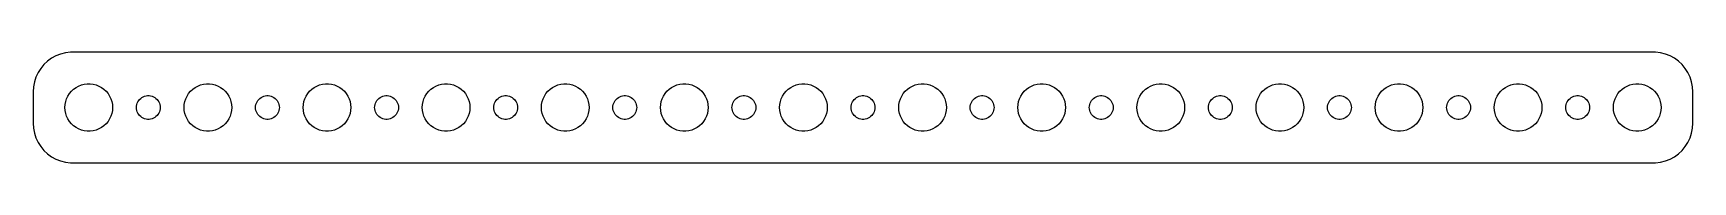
# Model space of a CAD drawing. Header units: metres. Extents: x -104 to 104, y -7 to 7.
import ezdxf

# ---------------------------------------------------------------- set-up
doc = ezdxf.new("R2010")
doc.units = ezdxf.units.M

msp = doc.modelspace()

# ---------------------------------------------------------------- linework, layer by layer
for p, q in [((-101.629, 6.52412), (-102.179, 6.22163)), ((-101.045, 6.75528), (-101.629, 6.52412)), ((-100.437, 6.91142), (-101.045, 6.75528)), ((-99.8139, 6.99013), (-100.437, 6.91142)), ((99.8139, 6.99013), (-99.8139, 6.99013)), ((100.437, 6.91142), (99.8139, 6.99013)), ((101.045, 6.75528), (100.437, 6.91142)), ((101.629, 6.52412), (101.045, 6.75528)), ((102.179, 6.22163), (101.629, 6.52412)), ((-103.882, 4.40877), (-104.149, 3.84062)), ((-103.545, 4.93892), (-103.882, 4.40877)), ((-103.145, 5.42273), (-103.545, 4.93892)), ((-102.687, 5.85255), (-103.145, 5.42273)), ((-102.179, 6.22163), (-102.687, 5.85255)), ((102.687, 5.85255), (102.179, 6.22163)), ((103.145, 5.42273), (102.687, 5.85255)), ((103.545, 4.93892), (103.145, 5.42273)), ((103.882, 4.40877), (103.545, 4.93892)), ((104.149, 3.84062), (103.882, 4.40877)), ((-104.461, 2.62666), (-104.5, 2)), ((-104.343, 3.24344), (-104.461, 2.62666)), ((-104.149, 3.84062), (-104.343, 3.24344)), ((-99.6869, 2.05363), (-99.4123, 2.31154)), ((-99.4123, 2.31154), (-99.1075, 2.53297)), ((-99.1075, 2.53297), (-98.7773, 2.71448)), ((-98.7773, 2.71448), (-98.427, 2.85316)), ((-98.427, 2.85316), (-98.0621, 2.94685)), ((-98.0621, 2.94685), (-97.6884, 2.99408)), ((-97.6884, 2.99408), (-97.3116, 2.99408)), ((-97.3116, 2.99408), (-96.9379, 2.94685)), ((-96.9379, 2.94685), (-96.573, 2.85316)), ((-96.573, 2.85316), (-96.2227, 2.71448)), ((-96.2227, 2.71448), (-95.8925, 2.53297)), ((-95.8925, 2.53297), (-95.5877, 2.31154)), ((-95.5877, 2.31154), (-95.3131, 2.05363)), ((-84.6869, 2.05363), (-84.4123, 2.31154)), ((-84.4123, 2.31154), (-84.1075, 2.53297)), ((-84.1075, 2.53297), (-83.7773, 2.71448)), ((-83.7773, 2.71448), (-83.427, 2.85316)), ((-83.427, 2.85316), (-83.0621, 2.94685)), ((-83.0621, 2.94685), (-82.6884, 2.99408)), ((-82.6884, 2.99408), (-82.3116, 2.99408)), ((-82.3116, 2.99408), (-81.9379, 2.94685)), ((-81.9379, 2.94685), (-81.573, 2.85316)), ((-81.573, 2.85316), (-81.2227, 2.71448)), ((-81.2227, 2.71448), (-80.8925, 2.53297)), ((-80.8925, 2.53297), (-80.5877, 2.31154)), ((-80.5877, 2.31154), (-80.3131, 2.05363)), ((-69.6869, 2.05363), (-69.4123, 2.31154)), ((-69.4123, 2.31154), (-69.1075, 2.53297)), ((-69.1075, 2.53297), (-68.7773, 2.71448)), ((-68.7773, 2.71448), (-68.427, 2.85316)), ((-68.427, 2.85316), (-68.0621, 2.94685)), ((-68.0621, 2.94685), (-67.6884, 2.99408)), ((-67.6884, 2.99408), (-67.3116, 2.99408)), ((-67.3116, 2.99408), (-66.9379, 2.94685)), ((-66.9379, 2.94685), (-66.573, 2.85316)), ((-66.573, 2.85316), (-66.2227, 2.71448)), ((-66.2227, 2.71448), (-65.8925, 2.53297)), ((-65.8925, 2.53297), (-65.5877, 2.31154)), ((-65.5877, 2.31154), (-65.3131, 2.05363)), ((-54.6869, 2.05363), (-54.4123, 2.31154)), ((-54.4123, 2.31154), (-54.1075, 2.53297)), ((-54.1075, 2.53297), (-53.7773, 2.71448)), ((-53.7773, 2.71448), (-53.427, 2.85316)), ((-53.427, 2.85316), (-53.0621, 2.94685)), ((-53.0621, 2.94685), (-52.6884, 2.99408)), ((-52.6884, 2.99408), (-52.3116, 2.99408)), ((-52.3116, 2.99408), (-51.9379, 2.94685)), ((-51.9379, 2.94685), (-51.5729, 2.85316)), ((-51.5729, 2.85316), (-51.2227, 2.71448)), ((-51.2227, 2.71448), (-50.8925, 2.53297)), ((-50.8925, 2.53297), (-50.5877, 2.31154)), ((-50.5877, 2.31154), (-50.3131, 2.05363)), ((-39.6869, 2.05363), (-39.4123, 2.31154)), ((-39.4123, 2.31154), (-39.1075, 2.53297)), ((-39.1075, 2.53297), (-38.7773, 2.71448)), ((-38.7773, 2.71448), (-38.427, 2.85316)), ((-38.427, 2.85316), (-38.0621, 2.94685)), ((-38.0621, 2.94685), (-37.6884, 2.99408)), ((-37.6884, 2.99408), (-37.3116, 2.99408)), ((-37.3116, 2.99408), (-36.9379, 2.94685)), ((-36.9379, 2.94685), (-36.5729, 2.85316)), ((-36.5729, 2.85316), (-36.2227, 2.71448)), ((-36.2227, 2.71448), (-35.8925, 2.53297)), ((-35.8925, 2.53297), (-35.5877, 2.31154)), ((-35.5877, 2.31154), (-35.3131, 2.05363)), ((-24.6869, 2.05363), (-24.4123, 2.31154)), ((-24.4123, 2.31154), (-24.1075, 2.53297)), ((-24.1075, 2.53297), (-23.7773, 2.71448)), ((-23.7773, 2.71448), (-23.427, 2.85316)), ((-23.427, 2.85316), (-23.0621, 2.94685)), ((-23.0621, 2.94685), (-22.6884, 2.99408)), ((-22.6884, 2.99408), (-22.3116, 2.99408)), ((-22.3116, 2.99408), (-21.9379, 2.94685)), ((-21.9379, 2.94685), (-21.5729, 2.85316)), ((-21.5729, 2.85316), (-21.2227, 2.71448)), ((-21.2227, 2.71448), (-20.8925, 2.53297)), ((-20.8925, 2.53297), (-20.5877, 2.31154)), ((-20.5877, 2.31154), (-20.3131, 2.05363)), ((-9.6869, 2.05363), (-9.41226, 2.31154)), ((-9.41226, 2.31154), (-9.10747, 2.53297)), ((-9.10747, 2.53297), (-8.77733, 2.71448)), ((-8.77733, 2.71448), (-8.42705, 2.85316)), ((-8.42705, 2.85316), (-8.06213, 2.94685)), ((-8.06213, 2.94685), (-7.68837, 2.99408)), ((-7.68837, 2.99408), (-7.31161, 2.99408)), ((-7.31161, 2.99408), (-6.93785, 2.94685)), ((-6.93785, 2.94685), (-6.57294, 2.85316)), ((-6.57294, 2.85316), (-6.22266, 2.71448)), ((-6.22266, 2.71448), (-5.89252, 2.53297)), ((-5.89252, 2.53297), (-5.58772, 2.31154)), ((-5.58772, 2.31154), (-5.31308, 2.05363)), ((5.31308, 2.05363), (5.58772, 2.31154)), ((5.58772, 2.31154), (5.89252, 2.53297)), ((5.89252, 2.53297), (6.22266, 2.71448)), ((6.22266, 2.71448), (6.57294, 2.85316)), ((6.57294, 2.85316), (6.93785, 2.94685)), ((6.93785, 2.94685), (7.31161, 2.99408)), ((7.31161, 2.99408), (7.68837, 2.99408)), ((7.68837, 2.99408), (8.06213, 2.94685)), ((8.06213, 2.94685), (8.42705, 2.85316)), ((8.42705, 2.85316), (8.77733, 2.71448)), ((8.77733, 2.71448), (9.10747, 2.53297)), ((9.10747, 2.53297), (9.41226, 2.31154)), ((9.41226, 2.31154), (9.6869, 2.05363)), ((20.3131, 2.05363), (20.5877, 2.31154)), ((20.5877, 2.31154), (20.8925, 2.53297)), ((20.8925, 2.53297), (21.2227, 2.71448)), ((21.2227, 2.71448), (21.5729, 2.85316)), ((21.5729, 2.85316), (21.9379, 2.94685)), ((21.9379, 2.94685), (22.3116, 2.99408)), ((22.3116, 2.99408), (22.6884, 2.99408)), ((22.6884, 2.99408), (23.0621, 2.94685)), ((23.0621, 2.94685), (23.427, 2.85316)), ((23.427, 2.85316), (23.7773, 2.71448)), ((23.7773, 2.71448), (24.1075, 2.53297)), ((24.1075, 2.53297), (24.4123, 2.31154)), ((24.4123, 2.31154), (24.6869, 2.05363)), ((35.3131, 2.05363), (35.5877, 2.31154)), ((35.5877, 2.31154), (35.8925, 2.53297)), ((35.8925, 2.53297), (36.2227, 2.71448)), ((36.2227, 2.71448), (36.5729, 2.85316)), ((36.5729, 2.85316), (36.9379, 2.94685)), ((36.9379, 2.94685), (37.3116, 2.99408)), ((37.3116, 2.99408), (37.6884, 2.99408)), ((37.6884, 2.99408), (38.0621, 2.94685)), ((38.0621, 2.94685), (38.427, 2.85316)), ((38.427, 2.85316), (38.7773, 2.71448)), ((38.7773, 2.71448), (39.1075, 2.53297)), ((39.1075, 2.53297), (39.4123, 2.31154)), ((39.4123, 2.31154), (39.6869, 2.05363)), ((50.3131, 2.05363), (50.5877, 2.31154)), ((50.5877, 2.31154), (50.8925, 2.53297)), ((50.8925, 2.53297), (51.2227, 2.71448)), ((51.2227, 2.71448), (51.5729, 2.85316)), ((51.5729, 2.85316), (51.9379, 2.94685)), ((51.9379, 2.94685), (52.3116, 2.99408)), ((52.3116, 2.99408), (52.6884, 2.99408)), ((52.6884, 2.99408), (53.0621, 2.94685)), ((53.0621, 2.94685), (53.427, 2.85316)), ((53.427, 2.85316), (53.7773, 2.71448)), ((53.7773, 2.71448), (54.1075, 2.53297)), ((54.1075, 2.53297), (54.4123, 2.31154)), ((54.4123, 2.31154), (54.6869, 2.05363)), ((65.3131, 2.05363), (65.5877, 2.31154)), ((65.5877, 2.31154), (65.8925, 2.53297)), ((65.8925, 2.53297), (66.2227, 2.71448)), ((66.2227, 2.71448), (66.573, 2.85316)), ((66.573, 2.85316), (66.9379, 2.94685)), ((66.9379, 2.94685), (67.3116, 2.99408)), ((67.3116, 2.99408), (67.6884, 2.99408)), ((67.6884, 2.99408), (68.0621, 2.94685)), ((68.0621, 2.94685), (68.427, 2.85316)), ((68.427, 2.85316), (68.7773, 2.71448)), ((68.7773, 2.71448), (69.1075, 2.53297)), ((69.1075, 2.53297), (69.4123, 2.31154)), ((69.4123, 2.31154), (69.6869, 2.05363)), ((80.3131, 2.05363), (80.5877, 2.31154)), ((80.5877, 2.31154), (80.8925, 2.53297)), ((80.8925, 2.53297), (81.2227, 2.71448)), ((81.2227, 2.71448), (81.573, 2.85316)), ((81.573, 2.85316), (81.9379, 2.94685)), ((81.9379, 2.94685), (82.3116, 2.99408)), ((82.3116, 2.99408), (82.6884, 2.99408)), ((82.6884, 2.99408), (83.0621, 2.94685)), ((83.0621, 2.94685), (83.427, 2.85316)), ((83.427, 2.85316), (83.7773, 2.71448)), ((83.7773, 2.71448), (84.1075, 2.53297)), ((84.1075, 2.53297), (84.4123, 2.31154)), ((84.4123, 2.31154), (84.6869, 2.05363)), ((95.3131, 2.05363), (95.5877, 2.31154)), ((95.5877, 2.31154), (95.8925, 2.53297)), ((95.8925, 2.53297), (96.2227, 2.71448)), ((96.2227, 2.71448), (96.573, 2.85316)), ((96.573, 2.85316), (96.9379, 2.94685)), ((96.9379, 2.94685), (97.3116, 2.99408)), ((97.3116, 2.99408), (97.6884, 2.99408)), ((97.6884, 2.99408), (98.0621, 2.94685)), ((98.0621, 2.94685), (98.427, 2.85316)), ((98.427, 2.85316), (98.7773, 2.71448)), ((98.7773, 2.71448), (99.1075, 2.53297)), ((99.1075, 2.53297), (99.4123, 2.31154)), ((99.4123, 2.31154), (99.6869, 2.05363)), ((104.343, 3.24344), (104.149, 3.84062)), ((104.461, 2.62666), (104.343, 3.24344)), ((104.5, 2), (104.461, 2.62666)), ((-104.5, 2), (-104.5, -2)), ((-100.5, 0), (-100.476, 0.375992)), ((-100.476, -0.375992), (-100.5, 0)), ((-100.476, 0.375992), (-100.406, 0.746063)), ((-100.406, 0.746063), (-100.289, 1.10437)), ((-100.289, 1.10437), (-100.129, 1.44525)), ((-100.129, 1.44525), (-99.927, 1.76335)), ((-99.927, 1.76335), (-99.6869, 2.05363)), ((-95.3131, 2.05363), (-95.073, 1.76335)), ((-95.073, 1.76335), (-94.8711, 1.44525)), ((-94.8711, 1.44525), (-94.7107, 1.10437)), ((-94.7107, 1.10437), (-94.5943, 0.746063)), ((-94.5943, 0.746063), (-94.5237, 0.375992)), ((-94.5237, 0.375992), (-94.5, 0)), ((-94.5, 0), (-94.5237, -0.375992)), ((-91.5, 0), (-91.4882, 0.187988)), ((-91.4882, -0.187988), (-91.5, 0)), ((-91.4882, 0.187988), (-91.4529, 0.373032)), ((-91.4529, 0.373032), (-91.3947, 0.552185)), ((-91.3947, 0.552185), (-91.3145, 0.722626)), ((-91.3145, 0.722626), (-91.2135, 0.881668)), ((-91.2135, 0.881668), (-91.0934, 1.02681)), ((-91.0934, 1.02681), (-90.9561, 1.15576)), ((-90.9561, 1.15576), (-90.8037, 1.26648)), ((-90.8037, 1.26648), (-90.6387, 1.35724)), ((-90.6387, 1.35724), (-90.4635, 1.42657)), ((-90.4635, 1.42657), (-90.2811, 1.47342)), ((-90.2811, 1.47342), (-90.0942, 1.49704)), ((-90.0942, 1.49704), (-89.9058, 1.49704)), ((-89.9058, 1.49704), (-89.7189, 1.47342)), ((-89.7189, 1.47342), (-89.5365, 1.42657)), ((-89.5365, 1.42657), (-89.3613, 1.35724)), ((-89.3613, 1.35724), (-89.1963, 1.26648)), ((-89.1963, 1.26648), (-89.0439, 1.15576)), ((-89.0439, 1.15576), (-88.9065, 1.02681)), ((-88.9065, 1.02681), (-88.7865, 0.881668)), ((-88.7865, 0.881668), (-88.6855, 0.722626)), ((-88.6855, 0.722626), (-88.6053, 0.552185)), ((-88.6053, 0.552185), (-88.5471, 0.373032)), ((-88.5471, 0.373032), (-88.5118, 0.187988)), ((-88.5118, 0.187988), (-88.5, 0)), ((-88.5, 0), (-88.5118, -0.187988)), ((-85.5, 0), (-85.4763, 0.375992)), ((-85.4763, -0.375992), (-85.5, 0)), ((-85.4763, 0.375992), (-85.4057, 0.746063)), ((-85.4057, 0.746063), (-85.2893, 1.10437)), ((-85.2893, 1.10437), (-85.1289, 1.44525)), ((-85.1289, 1.44525), (-84.927, 1.76335)), ((-84.927, 1.76335), (-84.6869, 2.05363)), ((-80.3131, 2.05363), (-80.073, 1.76335)), ((-80.073, 1.76335), (-79.8711, 1.44525)), ((-79.8711, 1.44525), (-79.7107, 1.10437)), ((-79.7107, 1.10437), (-79.5943, 0.746063)), ((-79.5943, 0.746063), (-79.5237, 0.375992)), ((-79.5237, 0.375992), (-79.5, 0)), ((-79.5, 0), (-79.5237, -0.375992)), ((-76.5, 0), (-76.4882, 0.187988)), ((-76.4882, -0.187988), (-76.5, 0)), ((-76.4882, 0.187988), (-76.4529, 0.373032)), ((-76.4529, 0.373032), (-76.3947, 0.552185)), ((-76.3947, 0.552185), (-76.3145, 0.722626)), ((-76.3145, 0.722626), (-76.2135, 0.881668)), ((-76.2135, 0.881668), (-76.0934, 1.02681)), ((-76.0934, 1.02681), (-75.9561, 1.15576)), ((-75.9561, 1.15576), (-75.8037, 1.26648)), ((-75.8037, 1.26648), (-75.6387, 1.35724)), ((-75.6387, 1.35724), (-75.4635, 1.42657)), ((-75.4635, 1.42657), (-75.2811, 1.47342)), ((-75.2811, 1.47342), (-75.0942, 1.49704)), ((-75.0942, 1.49704), (-74.9058, 1.49704)), ((-74.9058, 1.49704), (-74.7189, 1.47342)), ((-74.7189, 1.47342), (-74.5365, 1.42657)), ((-74.5365, 1.42657), (-74.3613, 1.35724)), ((-74.3613, 1.35724), (-74.1963, 1.26648)), ((-74.1963, 1.26648), (-74.0439, 1.15576)), ((-74.0439, 1.15576), (-73.9065, 1.02681)), ((-73.9065, 1.02681), (-73.7865, 0.881668)), ((-73.7865, 0.881668), (-73.6855, 0.722626)), ((-73.6855, 0.722626), (-73.6053, 0.552185)), ((-73.6053, 0.552185), (-73.5471, 0.373032)), ((-73.5471, 0.373032), (-73.5118, 0.187988)), ((-73.5118, 0.187988), (-73.5, 0)), ((-73.5, 0), (-73.5118, -0.187988)), ((-70.5, 0), (-70.4763, 0.375992)), ((-70.4763, -0.375992), (-70.5, 0)), ((-70.4763, 0.375992), (-70.4057, 0.746063)), ((-70.4057, 0.746063), (-70.2893, 1.10437)), ((-70.2893, 1.10437), (-70.1289, 1.44525)), ((-70.1289, 1.44525), (-69.927, 1.76335)), ((-69.927, 1.76335), (-69.6869, 2.05363)), ((-65.3131, 2.05363), (-65.073, 1.76335)), ((-65.073, 1.76335), (-64.8711, 1.44525)), ((-64.8711, 1.44525), (-64.7107, 1.10437)), ((-64.7107, 1.10437), (-64.5943, 0.746063)), ((-64.5943, 0.746063), (-64.5237, 0.375992)), ((-64.5237, 0.375992), (-64.5, 0)), ((-64.5, 0), (-64.5237, -0.375992)), ((-61.5, 0), (-61.4882, 0.187988)), ((-61.4882, -0.187988), (-61.5, 0)), ((-61.4882, 0.187988), (-61.4529, 0.373032)), ((-61.4529, 0.373032), (-61.3947, 0.552185)), ((-61.3947, 0.552185), (-61.3145, 0.722626)), ((-61.3145, 0.722626), (-61.2135, 0.881668)), ((-61.2135, 0.881668), (-61.0934, 1.02681)), ((-61.0934, 1.02681), (-60.9561, 1.15576)), ((-60.9561, 1.15576), (-60.8037, 1.26648)), ((-60.8037, 1.26648), (-60.6387, 1.35724)), ((-60.6387, 1.35724), (-60.4635, 1.42657)), ((-60.4635, 1.42657), (-60.2811, 1.47342)), ((-60.2811, 1.47342), (-60.0942, 1.49704)), ((-60.0942, 1.49704), (-59.9058, 1.49704)), ((-59.9058, 1.49704), (-59.7189, 1.47342)), ((-59.7189, 1.47342), (-59.5365, 1.42657)), ((-59.5365, 1.42657), (-59.3613, 1.35724)), ((-59.3613, 1.35724), (-59.1963, 1.26648)), ((-59.1963, 1.26648), (-59.0439, 1.15576)), ((-59.0439, 1.15576), (-58.9065, 1.02681)), ((-58.9065, 1.02681), (-58.7865, 0.881668)), ((-58.7865, 0.881668), (-58.6855, 0.722626)), ((-58.6855, 0.722626), (-58.6053, 0.552185)), ((-58.6053, 0.552185), (-58.5471, 0.373032)), ((-58.5471, 0.373032), (-58.5118, 0.187988)), ((-58.5118, 0.187988), (-58.5, 0)), ((-58.5, 0), (-58.5118, -0.187988)), ((-55.5, 0), (-55.4763, 0.375992)), ((-55.4763, -0.375992), (-55.5, 0)), ((-55.4763, 0.375992), (-55.4057, 0.746063)), ((-55.4057, 0.746063), (-55.2893, 1.10437)), ((-55.2893, 1.10437), (-55.1289, 1.44525)), ((-55.1289, 1.44525), (-54.927, 1.76335)), ((-54.927, 1.76335), (-54.6869, 2.05363)), ((-50.3131, 2.05363), (-50.0729, 1.76335)), ((-50.0729, 1.76335), (-49.8711, 1.44525)), ((-49.8711, 1.44525), (-49.7107, 1.10437)), ((-49.7107, 1.10437), (-49.5942, 0.746063)), ((-49.5942, 0.746063), (-49.5237, 0.375992)), ((-49.5237, 0.375992), (-49.5, 0)), ((-49.5, 0), (-49.5237, -0.375992)), ((-46.5, 0), (-46.4882, 0.187988)), ((-46.4882, -0.187988), (-46.5, 0)), ((-46.4882, 0.187988), (-46.4529, 0.373032)), ((-46.4529, 0.373032), (-46.3947, 0.552185)), ((-46.3947, 0.552185), (-46.3145, 0.722626)), ((-46.3145, 0.722626), (-46.2135, 0.881668)), ((-46.2135, 0.881668), (-46.0934, 1.02681)), ((-46.0934, 1.02681), (-45.9561, 1.15576)), ((-45.9561, 1.15576), (-45.8037, 1.26648)), ((-45.8037, 1.26648), (-45.6387, 1.35724)), ((-45.6387, 1.35724), (-45.4635, 1.42657)), ((-45.4635, 1.42657), (-45.2811, 1.47342)), ((-45.2811, 1.47342), (-45.0942, 1.49704)), ((-45.0942, 1.49704), (-44.9058, 1.49704)), ((-44.9058, 1.49704), (-44.7189, 1.47342)), ((-44.7189, 1.47342), (-44.5365, 1.42657)), ((-44.5365, 1.42657), (-44.3613, 1.35724)), ((-44.3613, 1.35724), (-44.1963, 1.26648)), ((-44.1963, 1.26648), (-44.0439, 1.15576)), ((-44.0439, 1.15576), (-43.9065, 1.02681)), ((-43.9065, 1.02681), (-43.7865, 0.881668)), ((-43.7865, 0.881668), (-43.6855, 0.722626)), ((-43.6855, 0.722626), (-43.6053, 0.552185)), ((-43.6053, 0.552185), (-43.5471, 0.373032)), ((-43.5471, 0.373032), (-43.5118, 0.187988)), ((-43.5118, 0.187988), (-43.5, 0)), ((-43.5, 0), (-43.5118, -0.187988)), ((-40.5, 0), (-40.4763, 0.375992)), ((-40.4763, -0.375992), (-40.5, 0)), ((-40.4763, 0.375992), (-40.4057, 0.746063)), ((-40.4057, 0.746063), (-40.2893, 1.10437)), ((-40.2893, 1.10437), (-40.1289, 1.44525)), ((-40.1289, 1.44525), (-39.927, 1.76335)), ((-39.927, 1.76335), (-39.6869, 2.05363)), ((-35.3131, 2.05363), (-35.0729, 1.76335)), ((-35.0729, 1.76335), (-34.8711, 1.44525)), ((-34.8711, 1.44525), (-34.7107, 1.10437)), ((-34.7107, 1.10437), (-34.5942, 0.746063)), ((-34.5942, 0.746063), (-34.5237, 0.375992)), ((-34.5237, 0.375992), (-34.5, 0)), ((-34.5, 0), (-34.5237, -0.375992)), ((-31.5, 0), (-31.4882, 0.187988)), ((-31.4882, -0.187988), (-31.5, 0)), ((-31.4882, 0.187988), (-31.4529, 0.373032)), ((-31.4529, 0.373032), (-31.3947, 0.552185)), ((-31.3947, 0.552185), (-31.3145, 0.722626)), ((-31.3145, 0.722626), (-31.2135, 0.881668)), ((-31.2135, 0.881668), (-31.0934, 1.02681)), ((-31.0934, 1.02681), (-30.9561, 1.15576)), ((-30.9561, 1.15576), (-30.8037, 1.26648)), ((-30.8037, 1.26648), (-30.6387, 1.35724)), ((-30.6387, 1.35724), (-30.4635, 1.42657)), ((-30.4635, 1.42657), (-30.2811, 1.47342)), ((-30.2811, 1.47342), (-30.0942, 1.49704)), ((-30.0942, 1.49704), (-29.9058, 1.49704)), ((-29.9058, 1.49704), (-29.7189, 1.47342)), ((-29.7189, 1.47342), (-29.5365, 1.42657)), ((-29.5365, 1.42657), (-29.3613, 1.35724)), ((-29.3613, 1.35724), (-29.1963, 1.26648)), ((-29.1963, 1.26648), (-29.0439, 1.15576)), ((-29.0439, 1.15576), (-28.9065, 1.02681)), ((-28.9065, 1.02681), (-28.7865, 0.881668)), ((-28.7865, 0.881668), (-28.6855, 0.722626)), ((-28.6855, 0.722626), (-28.6053, 0.552185)), ((-28.6053, 0.552185), (-28.5471, 0.373032)), ((-28.5471, 0.373032), (-28.5118, 0.187988)), ((-28.5118, 0.187988), (-28.5, 0)), ((-28.5, 0), (-28.5118, -0.187988)), ((-25.5, 0), (-25.4763, 0.375992)), ((-25.4763, -0.375992), (-25.5, 0)), ((-25.4763, 0.375992), (-25.4057, 0.746063)), ((-25.4057, 0.746063), (-25.2893, 1.10437)), ((-25.2893, 1.10437), (-25.1289, 1.44525)), ((-25.1289, 1.44525), (-24.927, 1.76335)), ((-24.927, 1.76335), (-24.6869, 2.05363)), ((-20.3131, 2.05363), (-20.0729, 1.76335)), ((-20.0729, 1.76335), (-19.8711, 1.44525)), ((-19.8711, 1.44525), (-19.7107, 1.10437)), ((-19.7107, 1.10437), (-19.5942, 0.746063)), ((-19.5942, 0.746063), (-19.5237, 0.375992)), ((-19.5237, 0.375992), (-19.5, 0)), ((-19.5, 0), (-19.5237, -0.375992)), ((-16.5, 0), (-16.4882, 0.187988)), ((-16.4882, -0.187988), (-16.5, 0)), ((-16.4882, 0.187988), (-16.4529, 0.373032)), ((-16.4529, 0.373032), (-16.3947, 0.552185)), ((-16.3947, 0.552185), (-16.3145, 0.722626)), ((-16.3145, 0.722626), (-16.2135, 0.881668)), ((-16.2135, 0.881668), (-16.0934, 1.02681)), ((-16.0934, 1.02681), (-15.9561, 1.15576)), ((-15.9561, 1.15576), (-15.8037, 1.26648)), ((-15.8037, 1.26648), (-15.6387, 1.35724)), ((-15.6387, 1.35724), (-15.4635, 1.42657)), ((-15.4635, 1.42657), (-15.2811, 1.47342)), ((-15.2811, 1.47342), (-15.0942, 1.49704)), ((-15.0942, 1.49704), (-14.9058, 1.49704)), ((-14.9058, 1.49704), (-14.7189, 1.47342)), ((-14.7189, 1.47342), (-14.5365, 1.42657)), ((-14.5365, 1.42657), (-14.3613, 1.35724)), ((-14.3613, 1.35724), (-14.1963, 1.26648)), ((-14.1963, 1.26648), (-14.0439, 1.15576)), ((-14.0439, 1.15576), (-13.9065, 1.02681)), ((-13.9065, 1.02681), (-13.7865, 0.881668)), ((-13.7865, 0.881668), (-13.6855, 0.722626)), ((-13.6855, 0.722626), (-13.6053, 0.552185)), ((-13.6053, 0.552185), (-13.5471, 0.373032)), ((-13.5471, 0.373032), (-13.5118, 0.187988)), ((-13.5118, 0.187988), (-13.5, 0)), ((-13.5, 0), (-13.5118, -0.187988)), ((-10.5, 0), (-10.4763, 0.375992)), ((-10.4763, -0.375992), (-10.5, 0)), ((-10.4763, 0.375992), (-10.4057, 0.746063)), ((-10.4057, 0.746063), (-10.2893, 1.10437)), ((-10.2893, 1.10437), (-10.1289, 1.44525)), ((-10.1289, 1.44525), (-9.92705, 1.76335)), ((-9.92705, 1.76335), (-9.6869, 2.05363)), ((-5.31308, 2.05363), (-5.07294, 1.76335)), ((-5.07294, 1.76335), (-4.87108, 1.44525)), ((-4.87108, 1.44525), (-4.71066, 1.10437)), ((-4.71066, 1.10437), (-4.59424, 0.746063)), ((-4.59424, 0.746063), (-4.52365, 0.375992)), ((-4.52365, 0.375992), (-4.5, 0)), ((-4.5, 0), (-4.52365, -0.375992)), ((-1.5, 0), (-1.48816, 0.187988)), ((-1.48816, -0.187988), (-1.5, 0)), ((-1.48816, 0.187988), (-1.45287, 0.373032)), ((-1.45287, 0.373032), (-1.39465, 0.552185)), ((-1.39465, 0.552185), (-1.31445, 0.722626)), ((-1.31445, 0.722626), (-1.21352, 0.881668)), ((-1.21352, 0.881668), (-1.09344, 1.02681)), ((-1.09344, 1.02681), (-0.956131, 1.15576)), ((-0.956131, 1.15576), (-0.803726, 1.26648)), ((-0.803726, 1.26648), (-0.638657, 1.35724)), ((-0.638657, 1.35724), (-0.463516, 1.42657)), ((-0.463516, 1.42657), (-0.281067, 1.47342)), ((-0.281067, 1.47342), (-0.094177, 1.49704)), ((-0.094177, 1.49704), (0.094177, 1.49704)), ((0.094177, 1.49704), (0.281067, 1.47342)), ((0.281067, 1.47342), (0.463516, 1.42657)), ((0.463516, 1.42657), (0.638657, 1.35724)), ((0.638657, 1.35724), (0.803726, 1.26648)), ((0.803726, 1.26648), (0.956131, 1.15576)), ((0.956131, 1.15576), (1.09344, 1.02681)), ((1.09344, 1.02681), (1.21352, 0.881668)), ((1.21352, 0.881668), (1.31445, 0.722626)), ((1.31445, 0.722626), (1.39465, 0.552185)), ((1.39465, 0.552185), (1.45287, 0.373032)), ((1.45287, 0.373032), (1.48816, 0.187988)), ((1.48816, 0.187988), (1.5, 0)), ((1.5, 0), (1.48816, -0.187988)), ((4.5, 0), (4.52365, 0.375992)), ((4.52365, -0.375992), (4.5, 0)), ((4.52365, 0.375992), (4.59424, 0.746063)), ((4.59424, 0.746063), (4.71066, 1.10437)), ((4.71066, 1.10437), (4.87108, 1.44525)), ((4.87108, 1.44525), (5.07294, 1.76335)), ((5.07294, 1.76335), (5.31308, 2.05363)), ((9.6869, 2.05363), (9.92705, 1.76335)), ((9.92705, 1.76335), (10.1289, 1.44525)), ((10.1289, 1.44525), (10.2893, 1.10437)), ((10.2893, 1.10437), (10.4057, 0.746063)), ((10.4057, 0.746063), (10.4763, 0.375992)), ((10.4763, 0.375992), (10.5, 0)), ((10.5, 0), (10.4763, -0.375992)), ((13.5, 0), (13.5118, 0.187988)), ((13.5118, -0.187988), (13.5, 0)), ((13.5118, 0.187988), (13.5471, 0.373032)), ((13.5471, 0.373032), (13.6053, 0.552185)), ((13.6053, 0.552185), (13.6855, 0.722626)), ((13.6855, 0.722626), (13.7865, 0.881668)), ((13.7865, 0.881668), (13.9065, 1.02681)), ((13.9065, 1.02681), (14.0439, 1.15576)), ((14.0439, 1.15576), (14.1963, 1.26648)), ((14.1963, 1.26648), (14.3613, 1.35724)), ((14.3613, 1.35724), (14.5365, 1.42657)), ((14.5365, 1.42657), (14.7189, 1.47342)), ((14.7189, 1.47342), (14.9058, 1.49704)), ((14.9058, 1.49704), (15.0942, 1.49704)), ((15.0942, 1.49704), (15.2811, 1.47342)), ((15.2811, 1.47342), (15.4635, 1.42657)), ((15.4635, 1.42657), (15.6387, 1.35724)), ((15.6387, 1.35724), (15.8037, 1.26648)), ((15.8037, 1.26648), (15.9561, 1.15576)), ((15.9561, 1.15576), (16.0934, 1.02681)), ((16.0934, 1.02681), (16.2135, 0.881668)), ((16.2135, 0.881668), (16.3145, 0.722626)), ((16.3145, 0.722626), (16.3947, 0.552185)), ((16.3947, 0.552185), (16.4529, 0.373032)), ((16.4529, 0.373032), (16.4882, 0.187988)), ((16.4882, 0.187988), (16.5, 0)), ((16.5, 0), (16.4882, -0.187988)), ((19.5, 0), (19.5237, 0.375992)), ((19.5237, -0.375992), (19.5, 0)), ((19.5237, 0.375992), (19.5942, 0.746063)), ((19.5942, 0.746063), (19.7107, 1.10437)), ((19.7107, 1.10437), (19.8711, 1.44525)), ((19.8711, 1.44525), (20.0729, 1.76335)), ((20.0729, 1.76335), (20.3131, 2.05363)), ((24.6869, 2.05363), (24.927, 1.76335)), ((24.927, 1.76335), (25.1289, 1.44525)), ((25.1289, 1.44525), (25.2893, 1.10437)), ((25.2893, 1.10437), (25.4057, 0.746063)), ((25.4057, 0.746063), (25.4763, 0.375992)), ((25.4763, 0.375992), (25.5, 0)), ((25.5, 0), (25.4763, -0.375992)), ((28.5, 0), (28.5118, 0.187988)), ((28.5118, -0.187988), (28.5, 0)), ((28.5118, 0.187988), (28.5471, 0.373032)), ((28.5471, 0.373032), (28.6053, 0.552185)), ((28.6053, 0.552185), (28.6855, 0.722626)), ((28.6855, 0.722626), (28.7865, 0.881668)), ((28.7865, 0.881668), (28.9065, 1.02681)), ((28.9065, 1.02681), (29.0439, 1.15576)), ((29.0439, 1.15576), (29.1963, 1.26648)), ((29.1963, 1.26648), (29.3613, 1.35724)), ((29.3613, 1.35724), (29.5365, 1.42657)), ((29.5365, 1.42657), (29.7189, 1.47342)), ((29.7189, 1.47342), (29.9058, 1.49704)), ((29.9058, 1.49704), (30.0942, 1.49704)), ((30.0942, 1.49704), (30.2811, 1.47342)), ((30.2811, 1.47342), (30.4635, 1.42657)), ((30.4635, 1.42657), (30.6387, 1.35724)), ((30.6387, 1.35724), (30.8037, 1.26648)), ((30.8037, 1.26648), (30.9561, 1.15576)), ((30.9561, 1.15576), (31.0934, 1.02681)), ((31.0934, 1.02681), (31.2135, 0.881668)), ((31.2135, 0.881668), (31.3145, 0.722626)), ((31.3145, 0.722626), (31.3947, 0.552185)), ((31.3947, 0.552185), (31.4529, 0.373032)), ((31.4529, 0.373032), (31.4882, 0.187988)), ((31.4882, 0.187988), (31.5, 0)), ((31.5, 0), (31.4882, -0.187988)), ((34.5, 0), (34.5237, 0.375992)), ((34.5237, -0.375992), (34.5, 0)), ((34.5237, 0.375992), (34.5942, 0.746063)), ((34.5942, 0.746063), (34.7107, 1.10437)), ((34.7107, 1.10437), (34.8711, 1.44525)), ((34.8711, 1.44525), (35.0729, 1.76335)), ((35.0729, 1.76335), (35.3131, 2.05363)), ((39.6869, 2.05363), (39.927, 1.76335)), ((39.927, 1.76335), (40.1289, 1.44525)), ((40.1289, 1.44525), (40.2893, 1.10437)), ((40.2893, 1.10437), (40.4057, 0.746063)), ((40.4057, 0.746063), (40.4763, 0.375992)), ((40.4763, 0.375992), (40.5, 0)), ((40.5, 0), (40.4763, -0.375992)), ((43.5, 0), (43.5118, 0.187988)), ((43.5118, -0.187988), (43.5, 0)), ((43.5118, 0.187988), (43.5471, 0.373032)), ((43.5471, 0.373032), (43.6053, 0.552185)), ((43.6053, 0.552185), (43.6855, 0.722626)), ((43.6855, 0.722626), (43.7865, 0.881668)), ((43.7865, 0.881668), (43.9065, 1.02681)), ((43.9065, 1.02681), (44.0439, 1.15576)), ((44.0439, 1.15576), (44.1963, 1.26648)), ((44.1963, 1.26648), (44.3613, 1.35724)), ((44.3613, 1.35724), (44.5365, 1.42657)), ((44.5365, 1.42657), (44.7189, 1.47342)), ((44.7189, 1.47342), (44.9058, 1.49704)), ((44.9058, 1.49704), (45.0942, 1.49704)), ((45.0942, 1.49704), (45.2811, 1.47342)), ((45.2811, 1.47342), (45.4635, 1.42657)), ((45.4635, 1.42657), (45.6387, 1.35724)), ((45.6387, 1.35724), (45.8037, 1.26648)), ((45.8037, 1.26648), (45.9561, 1.15576)), ((45.9561, 1.15576), (46.0934, 1.02681)), ((46.0934, 1.02681), (46.2135, 0.881668)), ((46.2135, 0.881668), (46.3145, 0.722626)), ((46.3145, 0.722626), (46.3947, 0.552185)), ((46.3947, 0.552185), (46.4529, 0.373032)), ((46.4529, 0.373032), (46.4882, 0.187988)), ((46.4882, 0.187988), (46.5, 0)), ((46.5, 0), (46.4882, -0.187988)), ((49.5, 0), (49.5237, 0.375992)), ((49.5237, -0.375992), (49.5, 0)), ((49.5237, 0.375992), (49.5942, 0.746063)), ((49.5942, 0.746063), (49.7107, 1.10437)), ((49.7107, 1.10437), (49.8711, 1.44525)), ((49.8711, 1.44525), (50.0729, 1.76335)), ((50.0729, 1.76335), (50.3131, 2.05363)), ((54.6869, 2.05363), (54.927, 1.76335)), ((54.927, 1.76335), (55.1289, 1.44525)), ((55.1289, 1.44525), (55.2893, 1.10437)), ((55.2893, 1.10437), (55.4057, 0.746063)), ((55.4057, 0.746063), (55.4763, 0.375992)), ((55.4763, 0.375992), (55.5, 0)), ((55.5, 0), (55.4763, -0.375992)), ((58.5, 0), (58.5118, 0.187988)), ((58.5118, -0.187988), (58.5, 0)), ((58.5118, 0.187988), (58.5471, 0.373032)), ((58.5471, 0.373032), (58.6053, 0.552185)), ((58.6053, 0.552185), (58.6855, 0.722626)), ((58.6855, 0.722626), (58.7865, 0.881668)), ((58.7865, 0.881668), (58.9065, 1.02681)), ((58.9065, 1.02681), (59.0439, 1.15576)), ((59.0439, 1.15576), (59.1963, 1.26648)), ((59.1963, 1.26648), (59.3613, 1.35724)), ((59.3613, 1.35724), (59.5365, 1.42657)), ((59.5365, 1.42657), (59.7189, 1.47342)), ((59.7189, 1.47342), (59.9058, 1.49704)), ((59.9058, 1.49704), (60.0942, 1.49704)), ((60.0942, 1.49704), (60.2811, 1.47342)), ((60.2811, 1.47342), (60.4635, 1.42657)), ((60.4635, 1.42657), (60.6387, 1.35724)), ((60.6387, 1.35724), (60.8037, 1.26648)), ((60.8037, 1.26648), (60.9561, 1.15576)), ((60.9561, 1.15576), (61.0934, 1.02681)), ((61.0934, 1.02681), (61.2135, 0.881668)), ((61.2135, 0.881668), (61.3145, 0.722626)), ((61.3145, 0.722626), (61.3947, 0.552185)), ((61.3947, 0.552185), (61.4529, 0.373032)), ((61.4529, 0.373032), (61.4882, 0.187988)), ((61.4882, 0.187988), (61.5, 0)), ((61.5, 0), (61.4882, -0.187988)), ((64.5, 0), (64.5237, 0.375992)), ((64.5237, -0.375992), (64.5, 0)), ((64.5237, 0.375992), (64.5943, 0.746063)), ((64.5943, 0.746063), (64.7107, 1.10437)), ((64.7107, 1.10437), (64.8711, 1.44525)), ((64.8711, 1.44525), (65.073, 1.76335)), ((65.073, 1.76335), (65.3131, 2.05363)), ((69.6869, 2.05363), (69.927, 1.76335)), ((69.927, 1.76335), (70.1289, 1.44525)), ((70.1289, 1.44525), (70.2893, 1.10437)), ((70.2893, 1.10437), (70.4057, 0.746063)), ((70.4057, 0.746063), (70.4763, 0.375992)), ((70.4763, 0.375992), (70.5, 0)), ((70.5, 0), (70.4763, -0.375992)), ((73.5, 0), (73.5118, 0.187988)), ((73.5118, -0.187988), (73.5, 0)), ((73.5118, 0.187988), (73.5471, 0.373032)), ((73.5471, 0.373032), (73.6053, 0.552185)), ((73.6053, 0.552185), (73.6855, 0.722626)), ((73.6855, 0.722626), (73.7865, 0.881668)), ((73.7865, 0.881668), (73.9065, 1.02681)), ((73.9065, 1.02681), (74.0439, 1.15576)), ((74.0439, 1.15576), (74.1963, 1.26648)), ((74.1963, 1.26648), (74.3613, 1.35724)), ((74.3613, 1.35724), (74.5365, 1.42657)), ((74.5365, 1.42657), (74.7189, 1.47342)), ((74.7189, 1.47342), (74.9058, 1.49704)), ((74.9058, 1.49704), (75.0942, 1.49704)), ((75.0942, 1.49704), (75.2811, 1.47342)), ((75.2811, 1.47342), (75.4635, 1.42657)), ((75.4635, 1.42657), (75.6387, 1.35724)), ((75.6387, 1.35724), (75.8037, 1.26648)), ((75.8037, 1.26648), (75.9561, 1.15576)), ((75.9561, 1.15576), (76.0934, 1.02681)), ((76.0934, 1.02681), (76.2135, 0.881668)), ((76.2135, 0.881668), (76.3145, 0.722626)), ((76.3145, 0.722626), (76.3947, 0.552185)), ((76.3947, 0.552185), (76.4529, 0.373032)), ((76.4529, 0.373032), (76.4882, 0.187988)), ((76.4882, 0.187988), (76.5, 0)), ((76.5, 0), (76.4882, -0.187988)), ((79.5, 0), (79.5237, 0.375992)), ((79.5237, -0.375992), (79.5, 0)), ((79.5237, 0.375992), (79.5943, 0.746063)), ((79.5943, 0.746063), (79.7107, 1.10437)), ((79.7107, 1.10437), (79.8711, 1.44525)), ((79.8711, 1.44525), (80.073, 1.76335)), ((80.073, 1.76335), (80.3131, 2.05363)), ((84.6869, 2.05363), (84.927, 1.76335)), ((84.927, 1.76335), (85.1289, 1.44525)), ((85.1289, 1.44525), (85.2893, 1.10437)), ((85.2893, 1.10437), (85.4057, 0.746063)), ((85.4057, 0.746063), (85.4763, 0.375992)), ((85.4763, 0.375992), (85.5, 0)), ((85.5, 0), (85.4763, -0.375992)), ((88.5, 0), (88.5118, 0.187988)), ((88.5118, -0.187988), (88.5, 0)), ((88.5118, 0.187988), (88.5471, 0.373032)), ((88.5471, 0.373032), (88.6053, 0.552185)), ((88.6053, 0.552185), (88.6855, 0.722626)), ((88.6855, 0.722626), (88.7865, 0.881668)), ((88.7865, 0.881668), (88.9065, 1.02681)), ((88.9065, 1.02681), (89.0439, 1.15576)), ((89.0439, 1.15576), (89.1963, 1.26648)), ((89.1963, 1.26648), (89.3613, 1.35724)), ((89.3613, 1.35724), (89.5365, 1.42657)), ((89.5365, 1.42657), (89.7189, 1.47342)), ((89.7189, 1.47342), (89.9058, 1.49704)), ((89.9058, 1.49704), (90.0942, 1.49704)), ((90.0942, 1.49704), (90.2811, 1.47342)), ((90.2811, 1.47342), (90.4635, 1.42657)), ((90.4635, 1.42657), (90.6387, 1.35724)), ((90.6387, 1.35724), (90.8037, 1.26648)), ((90.8037, 1.26648), (90.9561, 1.15576)), ((90.9561, 1.15576), (91.0934, 1.02681)), ((91.0934, 1.02681), (91.2135, 0.881668)), ((91.2135, 0.881668), (91.3145, 0.722626)), ((91.3145, 0.722626), (91.3947, 0.552185)), ((91.3947, 0.552185), (91.4529, 0.373032)), ((91.4529, 0.373032), (91.4882, 0.187988)), ((91.4882, 0.187988), (91.5, 0)), ((91.5, 0), (91.4882, -0.187988)), ((94.5, 0), (94.5237, 0.375992)), ((94.5237, -0.375992), (94.5, 0)), ((94.5237, 0.375992), (94.5943, 0.746063)), ((94.5943, 0.746063), (94.7107, 1.10437)), ((94.7107, 1.10437), (94.8711, 1.44525)), ((94.8711, 1.44525), (95.073, 1.76335)), ((95.073, 1.76335), (95.3131, 2.05363)), ((99.6869, 2.05363), (99.927, 1.76335)), ((99.927, 1.76335), (100.129, 1.44525)), ((100.129, 1.44525), (100.289, 1.10437)), ((100.289, 1.10437), (100.406, 0.746063)), ((100.406, 0.746063), (100.476, 0.375992)), ((100.476, 0.375992), (100.5, 0)), ((100.5, 0), (100.476, -0.375992)), ((104.5, -2), (104.5, 2)), ((-104.5, -2), (-104.461, -2.62666)), ((-100.406, -0.746063), (-100.476, -0.375992)), ((-100.289, -1.10437), (-100.406, -0.746063)), ((-100.129, -1.44525), (-100.289, -1.10437)), ((-99.927, -1.76335), (-100.129, -1.44525)), ((-99.6869, -2.05363), (-99.927, -1.76335)), ((-99.4123, -2.31154), (-99.6869, -2.05363)), ((-95.3131, -2.05363), (-95.5877, -2.31154)), ((-95.073, -1.76335), (-95.3131, -2.05363)), ((-94.8711, -1.44525), (-95.073, -1.76335)), ((-94.7107, -1.10437), (-94.8711, -1.44525)), ((-94.5943, -0.746063), (-94.7107, -1.10437)), ((-94.5237, -0.375992), (-94.5943, -0.746063)), ((-91.4529, -0.373032), (-91.4882, -0.187988)), ((-91.3947, -0.552185), (-91.4529, -0.373032)), ((-91.3145, -0.722626), (-91.3947, -0.552185)), ((-91.2135, -0.881668), (-91.3145, -0.722626)), ((-91.0934, -1.02681), (-91.2135, -0.881668)), ((-90.9561, -1.15576), (-91.0934, -1.02681)), ((-90.8037, -1.26648), (-90.9561, -1.15576)), ((-90.6387, -1.35724), (-90.8037, -1.26648)), ((-90.4635, -1.42657), (-90.6387, -1.35724)), ((-90.2811, -1.47342), (-90.4635, -1.42657)), ((-90.0942, -1.49704), (-90.2811, -1.47342)), ((-89.9058, -1.49704), (-90.0942, -1.49704)), ((-89.7189, -1.47342), (-89.9058, -1.49704)), ((-89.5365, -1.42657), (-89.7189, -1.47342)), ((-89.3613, -1.35724), (-89.5365, -1.42657)), ((-89.1963, -1.26648), (-89.3613, -1.35724)), ((-89.0439, -1.15576), (-89.1963, -1.26648)), ((-88.9065, -1.02681), (-89.0439, -1.15576)), ((-88.7865, -0.881668), (-88.9065, -1.02681)), ((-88.6855, -0.722626), (-88.7865, -0.881668)), ((-88.6053, -0.552185), (-88.6855, -0.722626)), ((-88.5471, -0.373032), (-88.6053, -0.552185)), ((-88.5118, -0.187988), (-88.5471, -0.373032)), ((-85.4057, -0.746063), (-85.4763, -0.375992)), ((-85.2893, -1.10437), (-85.4057, -0.746063)), ((-85.1289, -1.44525), (-85.2893, -1.10437)), ((-84.927, -1.76335), (-85.1289, -1.44525)), ((-84.6869, -2.05363), (-84.927, -1.76335)), ((-84.4123, -2.31154), (-84.6869, -2.05363)), ((-80.3131, -2.05363), (-80.5877, -2.31154)), ((-80.073, -1.76335), (-80.3131, -2.05363)), ((-79.8711, -1.44525), (-80.073, -1.76335)), ((-79.7107, -1.10437), (-79.8711, -1.44525)), ((-79.5943, -0.746063), (-79.7107, -1.10437)), ((-79.5237, -0.375992), (-79.5943, -0.746063)), ((-76.4529, -0.373032), (-76.4882, -0.187988)), ((-76.3947, -0.552185), (-76.4529, -0.373032)), ((-76.3145, -0.722626), (-76.3947, -0.552185)), ((-76.2135, -0.881668), (-76.3145, -0.722626)), ((-76.0934, -1.02681), (-76.2135, -0.881668)), ((-75.9561, -1.15576), (-76.0934, -1.02681)), ((-75.8037, -1.26648), (-75.9561, -1.15576)), ((-75.6387, -1.35724), (-75.8037, -1.26648)), ((-75.4635, -1.42657), (-75.6387, -1.35724)), ((-75.2811, -1.47342), (-75.4635, -1.42657)), ((-75.0942, -1.49704), (-75.2811, -1.47342)), ((-74.9058, -1.49704), (-75.0942, -1.49704)), ((-74.7189, -1.47342), (-74.9058, -1.49704)), ((-74.5365, -1.42657), (-74.7189, -1.47342)), ((-74.3613, -1.35724), (-74.5365, -1.42657)), ((-74.1963, -1.26648), (-74.3613, -1.35724)), ((-74.0439, -1.15576), (-74.1963, -1.26648)), ((-73.9065, -1.02681), (-74.0439, -1.15576)), ((-73.7865, -0.881668), (-73.9065, -1.02681)), ((-73.6855, -0.722626), (-73.7865, -0.881668)), ((-73.6053, -0.552185), (-73.6855, -0.722626)), ((-73.5471, -0.373032), (-73.6053, -0.552185)), ((-73.5118, -0.187988), (-73.5471, -0.373032)), ((-70.4057, -0.746063), (-70.4763, -0.375992)), ((-70.2893, -1.10437), (-70.4057, -0.746063)), ((-70.1289, -1.44525), (-70.2893, -1.10437)), ((-69.927, -1.76335), (-70.1289, -1.44525)), ((-69.6869, -2.05363), (-69.927, -1.76335)), ((-69.4123, -2.31154), (-69.6869, -2.05363)), ((-65.3131, -2.05363), (-65.5877, -2.31154)), ((-65.073, -1.76335), (-65.3131, -2.05363)), ((-64.8711, -1.44525), (-65.073, -1.76335)), ((-64.7107, -1.10437), (-64.8711, -1.44525)), ((-64.5943, -0.746063), (-64.7107, -1.10437)), ((-64.5237, -0.375992), (-64.5943, -0.746063)), ((-61.4529, -0.373032), (-61.4882, -0.187988)), ((-61.3947, -0.552185), (-61.4529, -0.373032)), ((-61.3145, -0.722626), (-61.3947, -0.552185)), ((-61.2135, -0.881668), (-61.3145, -0.722626)), ((-61.0934, -1.02681), (-61.2135, -0.881668)), ((-60.9561, -1.15576), (-61.0934, -1.02681)), ((-60.8037, -1.26648), (-60.9561, -1.15576)), ((-60.6387, -1.35724), (-60.8037, -1.26648)), ((-60.4635, -1.42657), (-60.6387, -1.35724)), ((-60.2811, -1.47342), (-60.4635, -1.42657)), ((-60.0942, -1.49704), (-60.2811, -1.47342)), ((-59.9058, -1.49704), (-60.0942, -1.49704)), ((-59.7189, -1.47342), (-59.9058, -1.49704)), ((-59.5365, -1.42657), (-59.7189, -1.47342)), ((-59.3613, -1.35724), (-59.5365, -1.42657)), ((-59.1963, -1.26648), (-59.3613, -1.35724)), ((-59.0439, -1.15576), (-59.1963, -1.26648)), ((-58.9065, -1.02681), (-59.0439, -1.15576)), ((-58.7865, -0.881668), (-58.9065, -1.02681)), ((-58.6855, -0.722626), (-58.7865, -0.881668)), ((-58.6053, -0.552185), (-58.6855, -0.722626)), ((-58.5471, -0.373032), (-58.6053, -0.552185)), ((-58.5118, -0.187988), (-58.5471, -0.373032)), ((-55.4057, -0.746063), (-55.4763, -0.375992)), ((-55.2893, -1.10437), (-55.4057, -0.746063)), ((-55.1289, -1.44525), (-55.2893, -1.10437)), ((-54.927, -1.76335), (-55.1289, -1.44525)), ((-54.6869, -2.05363), (-54.927, -1.76335)), ((-54.4123, -2.31154), (-54.6869, -2.05363)), ((-50.3131, -2.05363), (-50.5877, -2.31154)), ((-50.0729, -1.76335), (-50.3131, -2.05363)), ((-49.8711, -1.44525), (-50.0729, -1.76335)), ((-49.7107, -1.10437), (-49.8711, -1.44525)), ((-49.5942, -0.746063), (-49.7107, -1.10437)), ((-49.5237, -0.375992), (-49.5942, -0.746063)), ((-46.4529, -0.373032), (-46.4882, -0.187988)), ((-46.3947, -0.552185), (-46.4529, -0.373032)), ((-46.3145, -0.722626), (-46.3947, -0.552185)), ((-46.2135, -0.881668), (-46.3145, -0.722626)), ((-46.0934, -1.02681), (-46.2135, -0.881668)), ((-45.9561, -1.15576), (-46.0934, -1.02681)), ((-45.8037, -1.26648), (-45.9561, -1.15576)), ((-45.6387, -1.35724), (-45.8037, -1.26648)), ((-45.4635, -1.42657), (-45.6387, -1.35724)), ((-45.2811, -1.47342), (-45.4635, -1.42657)), ((-45.0942, -1.49704), (-45.2811, -1.47342)), ((-44.9058, -1.49704), (-45.0942, -1.49704)), ((-44.7189, -1.47342), (-44.9058, -1.49704)), ((-44.5365, -1.42657), (-44.7189, -1.47342)), ((-44.3613, -1.35724), (-44.5365, -1.42657)), ((-44.1963, -1.26648), (-44.3613, -1.35724)), ((-44.0439, -1.15576), (-44.1963, -1.26648)), ((-43.9065, -1.02681), (-44.0439, -1.15576)), ((-43.7865, -0.881668), (-43.9065, -1.02681)), ((-43.6855, -0.722626), (-43.7865, -0.881668)), ((-43.6053, -0.552185), (-43.6855, -0.722626)), ((-43.5471, -0.373032), (-43.6053, -0.552185)), ((-43.5118, -0.187988), (-43.5471, -0.373032)), ((-40.4057, -0.746063), (-40.4763, -0.375992)), ((-40.2893, -1.10437), (-40.4057, -0.746063)), ((-40.1289, -1.44525), (-40.2893, -1.10437)), ((-39.927, -1.76335), (-40.1289, -1.44525)), ((-39.6869, -2.05363), (-39.927, -1.76335)), ((-39.4123, -2.31154), (-39.6869, -2.05363)), ((-35.3131, -2.05363), (-35.5877, -2.31154)), ((-35.0729, -1.76335), (-35.3131, -2.05363)), ((-34.8711, -1.44525), (-35.0729, -1.76335)), ((-34.7107, -1.10437), (-34.8711, -1.44525)), ((-34.5942, -0.746063), (-34.7107, -1.10437)), ((-34.5237, -0.375992), (-34.5942, -0.746063)), ((-31.4529, -0.373032), (-31.4882, -0.187988)), ((-31.3947, -0.552185), (-31.4529, -0.373032)), ((-31.3145, -0.722626), (-31.3947, -0.552185)), ((-31.2135, -0.881668), (-31.3145, -0.722626)), ((-31.0934, -1.02681), (-31.2135, -0.881668)), ((-30.9561, -1.15576), (-31.0934, -1.02681)), ((-30.8037, -1.26648), (-30.9561, -1.15576)), ((-30.6387, -1.35724), (-30.8037, -1.26648)), ((-30.4635, -1.42657), (-30.6387, -1.35724)), ((-30.2811, -1.47342), (-30.4635, -1.42657)), ((-30.0942, -1.49704), (-30.2811, -1.47342)), ((-29.9058, -1.49704), (-30.0942, -1.49704)), ((-29.7189, -1.47342), (-29.9058, -1.49704)), ((-29.5365, -1.42657), (-29.7189, -1.47342)), ((-29.3613, -1.35724), (-29.5365, -1.42657)), ((-29.1963, -1.26648), (-29.3613, -1.35724)), ((-29.0439, -1.15576), (-29.1963, -1.26648)), ((-28.9065, -1.02681), (-29.0439, -1.15576)), ((-28.7865, -0.881668), (-28.9065, -1.02681)), ((-28.6855, -0.722626), (-28.7865, -0.881668)), ((-28.6053, -0.552185), (-28.6855, -0.722626)), ((-28.5471, -0.373032), (-28.6053, -0.552185)), ((-28.5118, -0.187988), (-28.5471, -0.373032)), ((-25.4057, -0.746063), (-25.4763, -0.375992)), ((-25.2893, -1.10437), (-25.4057, -0.746063)), ((-25.1289, -1.44525), (-25.2893, -1.10437)), ((-24.927, -1.76335), (-25.1289, -1.44525)), ((-24.6869, -2.05363), (-24.927, -1.76335)), ((-24.4123, -2.31154), (-24.6869, -2.05363)), ((-20.3131, -2.05363), (-20.5877, -2.31154)), ((-20.0729, -1.76335), (-20.3131, -2.05363)), ((-19.8711, -1.44525), (-20.0729, -1.76335)), ((-19.7107, -1.10437), (-19.8711, -1.44525)), ((-19.5942, -0.746063), (-19.7107, -1.10437)), ((-19.5237, -0.375992), (-19.5942, -0.746063)), ((-16.4529, -0.373032), (-16.4882, -0.187988)), ((-16.3947, -0.552185), (-16.4529, -0.373032)), ((-16.3145, -0.722626), (-16.3947, -0.552185)), ((-16.2135, -0.881668), (-16.3145, -0.722626)), ((-16.0934, -1.02681), (-16.2135, -0.881668)), ((-15.9561, -1.15576), (-16.0934, -1.02681)), ((-15.8037, -1.26648), (-15.9561, -1.15576)), ((-15.6387, -1.35724), (-15.8037, -1.26648)), ((-15.4635, -1.42657), (-15.6387, -1.35724)), ((-15.2811, -1.47342), (-15.4635, -1.42657)), ((-15.0942, -1.49704), (-15.2811, -1.47342)), ((-14.9058, -1.49704), (-15.0942, -1.49704)), ((-14.7189, -1.47342), (-14.9058, -1.49704)), ((-14.5365, -1.42657), (-14.7189, -1.47342)), ((-14.3613, -1.35724), (-14.5365, -1.42657)), ((-14.1963, -1.26648), (-14.3613, -1.35724)), ((-14.0439, -1.15576), (-14.1963, -1.26648)), ((-13.9065, -1.02681), (-14.0439, -1.15576)), ((-13.7865, -0.881668), (-13.9065, -1.02681)), ((-13.6855, -0.722626), (-13.7865, -0.881668)), ((-13.6053, -0.552185), (-13.6855, -0.722626)), ((-13.5471, -0.373032), (-13.6053, -0.552185)), ((-13.5118, -0.187988), (-13.5471, -0.373032)), ((-10.4057, -0.746063), (-10.4763, -0.375992)), ((-10.2893, -1.10437), (-10.4057, -0.746063)), ((-10.1289, -1.44525), (-10.2893, -1.10437)), ((-9.92705, -1.76335), (-10.1289, -1.44525)), ((-9.6869, -2.05363), (-9.92705, -1.76335)), ((-9.41226, -2.31154), (-9.6869, -2.05363)), ((-5.31308, -2.05363), (-5.58772, -2.31154)), ((-5.07294, -1.76335), (-5.31308, -2.05363)), ((-4.87108, -1.44525), (-5.07294, -1.76335)), ((-4.71066, -1.10437), (-4.87108, -1.44525)), ((-4.59424, -0.746063), (-4.71066, -1.10437)), ((-4.52365, -0.375992), (-4.59424, -0.746063)), ((-1.45287, -0.373032), (-1.48816, -0.187988)), ((-1.39465, -0.552185), (-1.45287, -0.373032)), ((-1.31445, -0.722626), (-1.39465, -0.552185)), ((-1.21352, -0.881668), (-1.31445, -0.722626)), ((-1.09344, -1.02681), (-1.21352, -0.881668)), ((-0.956131, -1.15576), (-1.09344, -1.02681)), ((-0.803726, -1.26648), (-0.956131, -1.15576)), ((-0.638657, -1.35724), (-0.803726, -1.26648)), ((-0.463516, -1.42657), (-0.638657, -1.35724)), ((-0.281067, -1.47342), (-0.463516, -1.42657)), ((-0.094177, -1.49704), (-0.281067, -1.47342)), ((0.094177, -1.49704), (-0.094177, -1.49704)), ((0.281067, -1.47342), (0.094177, -1.49704)), ((0.463516, -1.42657), (0.281067, -1.47342)), ((0.638657, -1.35724), (0.463516, -1.42657)), ((0.803726, -1.26648), (0.638657, -1.35724)), ((0.956131, -1.15576), (0.803726, -1.26648)), ((1.09344, -1.02681), (0.956131, -1.15576)), ((1.21352, -0.881668), (1.09344, -1.02681)), ((1.31445, -0.722626), (1.21352, -0.881668)), ((1.39465, -0.552185), (1.31445, -0.722626)), ((1.45287, -0.373032), (1.39465, -0.552185)), ((1.48816, -0.187988), (1.45287, -0.373032)), ((4.59424, -0.746063), (4.52365, -0.375992)), ((4.71066, -1.10437), (4.59424, -0.746063)), ((4.87108, -1.44525), (4.71066, -1.10437)), ((5.07294, -1.76335), (4.87108, -1.44525)), ((5.31308, -2.05363), (5.07294, -1.76335)), ((5.58772, -2.31154), (5.31308, -2.05363)), ((9.6869, -2.05363), (9.41226, -2.31154)), ((9.92705, -1.76335), (9.6869, -2.05363)), ((10.1289, -1.44525), (9.92705, -1.76335)), ((10.2893, -1.10437), (10.1289, -1.44525)), ((10.4057, -0.746063), (10.2893, -1.10437)), ((10.4763, -0.375992), (10.4057, -0.746063)), ((13.5471, -0.373032), (13.5118, -0.187988)), ((13.6053, -0.552185), (13.5471, -0.373032)), ((13.6855, -0.722626), (13.6053, -0.552185)), ((13.7865, -0.881668), (13.6855, -0.722626)), ((13.9065, -1.02681), (13.7865, -0.881668)), ((14.0439, -1.15576), (13.9065, -1.02681)), ((14.1963, -1.26648), (14.0439, -1.15576)), ((14.3613, -1.35724), (14.1963, -1.26648)), ((14.5365, -1.42657), (14.3613, -1.35724)), ((14.7189, -1.47342), (14.5365, -1.42657)), ((14.9058, -1.49704), (14.7189, -1.47342)), ((15.0942, -1.49704), (14.9058, -1.49704)), ((15.2811, -1.47342), (15.0942, -1.49704)), ((15.4635, -1.42657), (15.2811, -1.47342)), ((15.6387, -1.35724), (15.4635, -1.42657)), ((15.8037, -1.26648), (15.6387, -1.35724)), ((15.9561, -1.15576), (15.8037, -1.26648)), ((16.0934, -1.02681), (15.9561, -1.15576)), ((16.2135, -0.881668), (16.0934, -1.02681)), ((16.3145, -0.722626), (16.2135, -0.881668)), ((16.3947, -0.552185), (16.3145, -0.722626)), ((16.4529, -0.373032), (16.3947, -0.552185)), ((16.4882, -0.187988), (16.4529, -0.373032)), ((19.5942, -0.746063), (19.5237, -0.375992)), ((19.7107, -1.10437), (19.5942, -0.746063)), ((19.8711, -1.44525), (19.7107, -1.10437)), ((20.0729, -1.76335), (19.8711, -1.44525)), ((20.3131, -2.05363), (20.0729, -1.76335)), ((20.5877, -2.31154), (20.3131, -2.05363)), ((24.6869, -2.05363), (24.4123, -2.31154)), ((24.927, -1.76335), (24.6869, -2.05363)), ((25.1289, -1.44525), (24.927, -1.76335)), ((25.2893, -1.10437), (25.1289, -1.44525)), ((25.4057, -0.746063), (25.2893, -1.10437)), ((25.4763, -0.375992), (25.4057, -0.746063)), ((28.5471, -0.373032), (28.5118, -0.187988)), ((28.6053, -0.552185), (28.5471, -0.373032)), ((28.6855, -0.722626), (28.6053, -0.552185)), ((28.7865, -0.881668), (28.6855, -0.722626)), ((28.9065, -1.02681), (28.7865, -0.881668)), ((29.0439, -1.15576), (28.9065, -1.02681)), ((29.1963, -1.26648), (29.0439, -1.15576)), ((29.3613, -1.35724), (29.1963, -1.26648)), ((29.5365, -1.42657), (29.3613, -1.35724)), ((29.7189, -1.47342), (29.5365, -1.42657)), ((29.9058, -1.49704), (29.7189, -1.47342)), ((30.0942, -1.49704), (29.9058, -1.49704)), ((30.2811, -1.47342), (30.0942, -1.49704)), ((30.4635, -1.42657), (30.2811, -1.47342)), ((30.6387, -1.35724), (30.4635, -1.42657)), ((30.8037, -1.26648), (30.6387, -1.35724)), ((30.9561, -1.15576), (30.8037, -1.26648)), ((31.0934, -1.02681), (30.9561, -1.15576)), ((31.2135, -0.881668), (31.0934, -1.02681)), ((31.3145, -0.722626), (31.2135, -0.881668)), ((31.3947, -0.552185), (31.3145, -0.722626)), ((31.4529, -0.373032), (31.3947, -0.552185)), ((31.4882, -0.187988), (31.4529, -0.373032)), ((34.5942, -0.746063), (34.5237, -0.375992)), ((34.7107, -1.10437), (34.5942, -0.746063)), ((34.8711, -1.44525), (34.7107, -1.10437)), ((35.0729, -1.76335), (34.8711, -1.44525)), ((35.3131, -2.05363), (35.0729, -1.76335)), ((35.5877, -2.31154), (35.3131, -2.05363)), ((39.6869, -2.05363), (39.4123, -2.31154)), ((39.927, -1.76335), (39.6869, -2.05363)), ((40.1289, -1.44525), (39.927, -1.76335)), ((40.2893, -1.10437), (40.1289, -1.44525)), ((40.4057, -0.746063), (40.2893, -1.10437)), ((40.4763, -0.375992), (40.4057, -0.746063)), ((43.5471, -0.373032), (43.5118, -0.187988)), ((43.6053, -0.552185), (43.5471, -0.373032)), ((43.6855, -0.722626), (43.6053, -0.552185)), ((43.7865, -0.881668), (43.6855, -0.722626)), ((43.9065, -1.02681), (43.7865, -0.881668)), ((44.0439, -1.15576), (43.9065, -1.02681)), ((44.1963, -1.26648), (44.0439, -1.15576)), ((44.3613, -1.35724), (44.1963, -1.26648)), ((44.5365, -1.42657), (44.3613, -1.35724)), ((44.7189, -1.47342), (44.5365, -1.42657)), ((44.9058, -1.49704), (44.7189, -1.47342)), ((45.0942, -1.49704), (44.9058, -1.49704)), ((45.2811, -1.47342), (45.0942, -1.49704)), ((45.4635, -1.42657), (45.2811, -1.47342)), ((45.6387, -1.35724), (45.4635, -1.42657)), ((45.8037, -1.26648), (45.6387, -1.35724)), ((45.9561, -1.15576), (45.8037, -1.26648)), ((46.0934, -1.02681), (45.9561, -1.15576)), ((46.2135, -0.881668), (46.0934, -1.02681)), ((46.3145, -0.722626), (46.2135, -0.881668)), ((46.3947, -0.552185), (46.3145, -0.722626)), ((46.4529, -0.373032), (46.3947, -0.552185)), ((46.4882, -0.187988), (46.4529, -0.373032)), ((49.5942, -0.746063), (49.5237, -0.375992)), ((49.7107, -1.10437), (49.5942, -0.746063)), ((49.8711, -1.44525), (49.7107, -1.10437)), ((50.0729, -1.76335), (49.8711, -1.44525)), ((50.3131, -2.05363), (50.0729, -1.76335)), ((50.5877, -2.31154), (50.3131, -2.05363)), ((54.6869, -2.05363), (54.4123, -2.31154)), ((54.927, -1.76335), (54.6869, -2.05363)), ((55.1289, -1.44525), (54.927, -1.76335)), ((55.2893, -1.10437), (55.1289, -1.44525)), ((55.4057, -0.746063), (55.2893, -1.10437)), ((55.4763, -0.375992), (55.4057, -0.746063)), ((58.5471, -0.373032), (58.5118, -0.187988)), ((58.6053, -0.552185), (58.5471, -0.373032)), ((58.6855, -0.722626), (58.6053, -0.552185)), ((58.7865, -0.881668), (58.6855, -0.722626)), ((58.9065, -1.02681), (58.7865, -0.881668)), ((59.0439, -1.15576), (58.9065, -1.02681)), ((59.1963, -1.26648), (59.0439, -1.15576)), ((59.3613, -1.35724), (59.1963, -1.26648)), ((59.5365, -1.42657), (59.3613, -1.35724)), ((59.7189, -1.47342), (59.5365, -1.42657)), ((59.9058, -1.49704), (59.7189, -1.47342)), ((60.0942, -1.49704), (59.9058, -1.49704)), ((60.2811, -1.47342), (60.0942, -1.49704)), ((60.4635, -1.42657), (60.2811, -1.47342)), ((60.6387, -1.35724), (60.4635, -1.42657)), ((60.8037, -1.26648), (60.6387, -1.35724)), ((60.9561, -1.15576), (60.8037, -1.26648)), ((61.0934, -1.02681), (60.9561, -1.15576)), ((61.2135, -0.881668), (61.0934, -1.02681)), ((61.3145, -0.722626), (61.2135, -0.881668)), ((61.3947, -0.552185), (61.3145, -0.722626)), ((61.4529, -0.373032), (61.3947, -0.552185)), ((61.4882, -0.187988), (61.4529, -0.373032)), ((64.5943, -0.746063), (64.5237, -0.375992)), ((64.7107, -1.10437), (64.5943, -0.746063)), ((64.8711, -1.44525), (64.7107, -1.10437)), ((65.073, -1.76335), (64.8711, -1.44525)), ((65.3131, -2.05363), (65.073, -1.76335)), ((65.5877, -2.31154), (65.3131, -2.05363)), ((69.6869, -2.05363), (69.4123, -2.31154)), ((69.927, -1.76335), (69.6869, -2.05363)), ((70.1289, -1.44525), (69.927, -1.76335)), ((70.2893, -1.10437), (70.1289, -1.44525)), ((70.4057, -0.746063), (70.2893, -1.10437)), ((70.4763, -0.375992), (70.4057, -0.746063)), ((73.5471, -0.373032), (73.5118, -0.187988)), ((73.6053, -0.552185), (73.5471, -0.373032)), ((73.6855, -0.722626), (73.6053, -0.552185)), ((73.7865, -0.881668), (73.6855, -0.722626)), ((73.9065, -1.02681), (73.7865, -0.881668)), ((74.0439, -1.15576), (73.9065, -1.02681)), ((74.1963, -1.26648), (74.0439, -1.15576)), ((74.3613, -1.35724), (74.1963, -1.26648)), ((74.5365, -1.42657), (74.3613, -1.35724)), ((74.7189, -1.47342), (74.5365, -1.42657)), ((74.9058, -1.49704), (74.7189, -1.47342)), ((75.0942, -1.49704), (74.9058, -1.49704)), ((75.2811, -1.47342), (75.0942, -1.49704)), ((75.4635, -1.42657), (75.2811, -1.47342)), ((75.6387, -1.35724), (75.4635, -1.42657)), ((75.8037, -1.26648), (75.6387, -1.35724)), ((75.9561, -1.15576), (75.8037, -1.26648)), ((76.0934, -1.02681), (75.9561, -1.15576)), ((76.2135, -0.881668), (76.0934, -1.02681)), ((76.3145, -0.722626), (76.2135, -0.881668)), ((76.3947, -0.552185), (76.3145, -0.722626)), ((76.4529, -0.373032), (76.3947, -0.552185)), ((76.4882, -0.187988), (76.4529, -0.373032)), ((79.5943, -0.746063), (79.5237, -0.375992)), ((79.7107, -1.10437), (79.5943, -0.746063)), ((79.8711, -1.44525), (79.7107, -1.10437)), ((80.073, -1.76335), (79.8711, -1.44525)), ((80.3131, -2.05363), (80.073, -1.76335)), ((80.5877, -2.31154), (80.3131, -2.05363)), ((84.6869, -2.05363), (84.4123, -2.31154)), ((84.927, -1.76335), (84.6869, -2.05363)), ((85.1289, -1.44525), (84.927, -1.76335)), ((85.2893, -1.10437), (85.1289, -1.44525)), ((85.4057, -0.746063), (85.2893, -1.10437)), ((85.4763, -0.375992), (85.4057, -0.746063)), ((88.5471, -0.373032), (88.5118, -0.187988)), ((88.6053, -0.552185), (88.5471, -0.373032)), ((88.6855, -0.722626), (88.6053, -0.552185)), ((88.7865, -0.881668), (88.6855, -0.722626)), ((88.9065, -1.02681), (88.7865, -0.881668)), ((89.0439, -1.15576), (88.9065, -1.02681)), ((89.1963, -1.26648), (89.0439, -1.15576)), ((89.3613, -1.35724), (89.1963, -1.26648)), ((89.5365, -1.42657), (89.3613, -1.35724)), ((89.7189, -1.47342), (89.5365, -1.42657)), ((89.9058, -1.49704), (89.7189, -1.47342)), ((90.0942, -1.49704), (89.9058, -1.49704)), ((90.2811, -1.47342), (90.0942, -1.49704)), ((90.4635, -1.42657), (90.2811, -1.47342)), ((90.6387, -1.35724), (90.4635, -1.42657)), ((90.8037, -1.26648), (90.6387, -1.35724)), ((90.9561, -1.15576), (90.8037, -1.26648)), ((91.0934, -1.02681), (90.9561, -1.15576)), ((91.2135, -0.881668), (91.0934, -1.02681)), ((91.3145, -0.722626), (91.2135, -0.881668)), ((91.3947, -0.552185), (91.3145, -0.722626)), ((91.4529, -0.373032), (91.3947, -0.552185)), ((91.4882, -0.187988), (91.4529, -0.373032)), ((94.5943, -0.746063), (94.5237, -0.375992)), ((94.7107, -1.10437), (94.5943, -0.746063)), ((94.8711, -1.44525), (94.7107, -1.10437)), ((95.073, -1.76335), (94.8711, -1.44525)), ((95.3131, -2.05363), (95.073, -1.76335)), ((95.5877, -2.31154), (95.3131, -2.05363)), ((99.6869, -2.05363), (99.4123, -2.31154)), ((99.927, -1.76335), (99.6869, -2.05363)), ((100.129, -1.44525), (99.927, -1.76335)), ((100.289, -1.10437), (100.129, -1.44525)), ((100.406, -0.746063), (100.289, -1.10437)), ((100.476, -0.375992), (100.406, -0.746063)), ((104.461, -2.62666), (104.5, -2)), ((-104.461, -2.62666), (-104.343, -3.24344)), ((-104.343, -3.24344), (-104.149, -3.84062)), ((-104.149, -3.84062), (-103.882, -4.40877)), ((-99.1075, -2.53297), (-99.4123, -2.31154)), ((-98.7773, -2.71448), (-99.1075, -2.53297)), ((-98.427, -2.85316), (-98.7773, -2.71448)), ((-98.0621, -2.94685), (-98.427, -2.85316)), ((-97.6884, -2.99408), (-98.0621, -2.94685)), ((-97.3116, -2.99408), (-97.6884, -2.99408)), ((-96.9379, -2.94685), (-97.3116, -2.99408)), ((-96.573, -2.85316), (-96.9379, -2.94685)), ((-96.2227, -2.71448), (-96.573, -2.85316)), ((-95.8925, -2.53297), (-96.2227, -2.71448)), ((-95.5877, -2.31154), (-95.8925, -2.53297)), ((-84.1075, -2.53297), (-84.4123, -2.31154)), ((-83.7773, -2.71448), (-84.1075, -2.53297)), ((-83.427, -2.85316), (-83.7773, -2.71448)), ((-83.0621, -2.94685), (-83.427, -2.85316)), ((-82.6884, -2.99408), (-83.0621, -2.94685)), ((-82.3116, -2.99408), (-82.6884, -2.99408)), ((-81.9379, -2.94685), (-82.3116, -2.99408)), ((-81.573, -2.85316), (-81.9379, -2.94685)), ((-81.2227, -2.71448), (-81.573, -2.85316)), ((-80.8925, -2.53297), (-81.2227, -2.71448)), ((-80.5877, -2.31154), (-80.8925, -2.53297)), ((-69.1075, -2.53297), (-69.4123, -2.31154)), ((-68.7773, -2.71448), (-69.1075, -2.53297)), ((-68.427, -2.85316), (-68.7773, -2.71448)), ((-68.0621, -2.94685), (-68.427, -2.85316)), ((-67.6884, -2.99408), (-68.0621, -2.94685)), ((-67.3116, -2.99408), (-67.6884, -2.99408)), ((-66.9379, -2.94685), (-67.3116, -2.99408)), ((-66.573, -2.85316), (-66.9379, -2.94685)), ((-66.2227, -2.71448), (-66.573, -2.85316)), ((-65.8925, -2.53297), (-66.2227, -2.71448)), ((-65.5877, -2.31154), (-65.8925, -2.53297)), ((-54.1075, -2.53297), (-54.4123, -2.31154)), ((-53.7773, -2.71448), (-54.1075, -2.53297)), ((-53.427, -2.85316), (-53.7773, -2.71448)), ((-53.0621, -2.94685), (-53.427, -2.85316)), ((-52.6884, -2.99408), (-53.0621, -2.94685)), ((-52.3116, -2.99408), (-52.6884, -2.99408)), ((-51.9379, -2.94685), (-52.3116, -2.99408)), ((-51.5729, -2.85316), (-51.9379, -2.94685)), ((-51.2227, -2.71448), (-51.5729, -2.85316)), ((-50.8925, -2.53297), (-51.2227, -2.71448)), ((-50.5877, -2.31154), (-50.8925, -2.53297)), ((-39.1075, -2.53297), (-39.4123, -2.31154)), ((-38.7773, -2.71448), (-39.1075, -2.53297)), ((-38.427, -2.85316), (-38.7773, -2.71448)), ((-38.0621, -2.94685), (-38.427, -2.85316)), ((-37.6884, -2.99408), (-38.0621, -2.94685)), ((-37.3116, -2.99408), (-37.6884, -2.99408)), ((-36.9379, -2.94685), (-37.3116, -2.99408)), ((-36.5729, -2.85316), (-36.9379, -2.94685)), ((-36.2227, -2.71448), (-36.5729, -2.85316)), ((-35.8925, -2.53297), (-36.2227, -2.71448)), ((-35.5877, -2.31154), (-35.8925, -2.53297)), ((-24.1075, -2.53297), (-24.4123, -2.31154)), ((-23.7773, -2.71448), (-24.1075, -2.53297)), ((-23.427, -2.85316), (-23.7773, -2.71448)), ((-23.0621, -2.94685), (-23.427, -2.85316)), ((-22.6884, -2.99408), (-23.0621, -2.94685)), ((-22.3116, -2.99408), (-22.6884, -2.99408)), ((-21.9379, -2.94685), (-22.3116, -2.99408)), ((-21.5729, -2.85316), (-21.9379, -2.94685)), ((-21.2227, -2.71448), (-21.5729, -2.85316)), ((-20.8925, -2.53297), (-21.2227, -2.71448)), ((-20.5877, -2.31154), (-20.8925, -2.53297)), ((-9.10747, -2.53297), (-9.41226, -2.31154)), ((-8.77733, -2.71448), (-9.10747, -2.53297)), ((-8.42705, -2.85316), (-8.77733, -2.71448)), ((-8.06213, -2.94685), (-8.42705, -2.85316)), ((-7.68837, -2.99408), (-8.06213, -2.94685)), ((-7.31161, -2.99408), (-7.68837, -2.99408)), ((-6.93785, -2.94685), (-7.31161, -2.99408)), ((-6.57294, -2.85316), (-6.93785, -2.94685)), ((-6.22266, -2.71448), (-6.57294, -2.85316)), ((-5.89252, -2.53297), (-6.22266, -2.71448)), ((-5.58772, -2.31154), (-5.89252, -2.53297)), ((5.89252, -2.53297), (5.58772, -2.31154)), ((6.22266, -2.71448), (5.89252, -2.53297)), ((6.57294, -2.85316), (6.22266, -2.71448)), ((6.93785, -2.94685), (6.57294, -2.85316)), ((7.31161, -2.99408), (6.93785, -2.94685)), ((7.68837, -2.99408), (7.31161, -2.99408)), ((8.06213, -2.94685), (7.68837, -2.99408)), ((8.42705, -2.85316), (8.06213, -2.94685)), ((8.77733, -2.71448), (8.42705, -2.85316)), ((9.10747, -2.53297), (8.77733, -2.71448)), ((9.41226, -2.31154), (9.10747, -2.53297)), ((20.8925, -2.53297), (20.5877, -2.31154)), ((21.2227, -2.71448), (20.8925, -2.53297)), ((21.5729, -2.85316), (21.2227, -2.71448)), ((21.9379, -2.94685), (21.5729, -2.85316)), ((22.3116, -2.99408), (21.9379, -2.94685)), ((22.6884, -2.99408), (22.3116, -2.99408)), ((23.0621, -2.94685), (22.6884, -2.99408)), ((23.427, -2.85316), (23.0621, -2.94685)), ((23.7773, -2.71448), (23.427, -2.85316)), ((24.1075, -2.53297), (23.7773, -2.71448)), ((24.4123, -2.31154), (24.1075, -2.53297)), ((35.8925, -2.53297), (35.5877, -2.31154)), ((36.2227, -2.71448), (35.8925, -2.53297)), ((36.5729, -2.85316), (36.2227, -2.71448)), ((36.9379, -2.94685), (36.5729, -2.85316)), ((37.3116, -2.99408), (36.9379, -2.94685)), ((37.6884, -2.99408), (37.3116, -2.99408)), ((38.0621, -2.94685), (37.6884, -2.99408)), ((38.427, -2.85316), (38.0621, -2.94685)), ((38.7773, -2.71448), (38.427, -2.85316)), ((39.1075, -2.53297), (38.7773, -2.71448)), ((39.4123, -2.31154), (39.1075, -2.53297)), ((50.8925, -2.53297), (50.5877, -2.31154)), ((51.2227, -2.71448), (50.8925, -2.53297)), ((51.5729, -2.85316), (51.2227, -2.71448)), ((51.9379, -2.94685), (51.5729, -2.85316)), ((52.3116, -2.99408), (51.9379, -2.94685)), ((52.6884, -2.99408), (52.3116, -2.99408)), ((53.0621, -2.94685), (52.6884, -2.99408)), ((53.427, -2.85316), (53.0621, -2.94685)), ((53.7773, -2.71448), (53.427, -2.85316)), ((54.1075, -2.53297), (53.7773, -2.71448)), ((54.4123, -2.31154), (54.1075, -2.53297)), ((65.8925, -2.53297), (65.5877, -2.31154)), ((66.2227, -2.71448), (65.8925, -2.53297)), ((66.573, -2.85316), (66.2227, -2.71448)), ((66.9379, -2.94685), (66.573, -2.85316)), ((67.3116, -2.99408), (66.9379, -2.94685)), ((67.6884, -2.99408), (67.3116, -2.99408)), ((68.0621, -2.94685), (67.6884, -2.99408)), ((68.427, -2.85316), (68.0621, -2.94685)), ((68.7773, -2.71448), (68.427, -2.85316)), ((69.1075, -2.53297), (68.7773, -2.71448)), ((69.4123, -2.31154), (69.1075, -2.53297)), ((80.8925, -2.53297), (80.5877, -2.31154)), ((81.2227, -2.71448), (80.8925, -2.53297)), ((81.573, -2.85316), (81.2227, -2.71448)), ((81.9379, -2.94685), (81.573, -2.85316)), ((82.3116, -2.99408), (81.9379, -2.94685)), ((82.6884, -2.99408), (82.3116, -2.99408)), ((83.0621, -2.94685), (82.6884, -2.99408)), ((83.427, -2.85316), (83.0621, -2.94685)), ((83.7773, -2.71448), (83.427, -2.85316)), ((84.1075, -2.53297), (83.7773, -2.71448)), ((84.4123, -2.31154), (84.1075, -2.53297)), ((95.8925, -2.53297), (95.5877, -2.31154)), ((96.2227, -2.71448), (95.8925, -2.53297)), ((96.573, -2.85316), (96.2227, -2.71448)), ((96.9379, -2.94685), (96.573, -2.85316)), ((97.3116, -2.99408), (96.9379, -2.94685)), ((97.6884, -2.99408), (97.3116, -2.99408)), ((98.0621, -2.94685), (97.6884, -2.99408)), ((98.427, -2.85316), (98.0621, -2.94685)), ((98.7773, -2.71448), (98.427, -2.85316)), ((99.1075, -2.53297), (98.7773, -2.71448)), ((99.4123, -2.31154), (99.1075, -2.53297)), ((103.882, -4.40877), (104.149, -3.84062)), ((104.149, -3.84062), (104.343, -3.24344)), ((104.343, -3.24344), (104.461, -2.62666)), ((-103.882, -4.40877), (-103.545, -4.93892)), ((-103.545, -4.93892), (-103.145, -5.42273)), ((-103.145, -5.42273), (-102.687, -5.85255)), ((-102.687, -5.85255), (-102.179, -6.22163)), ((-102.179, -6.22163), (-101.629, -6.52412)), ((101.629, -6.52412), (102.179, -6.22163)), ((102.179, -6.22163), (102.687, -5.85255)), ((102.687, -5.85255), (103.145, -5.42273)), ((103.145, -5.42273), (103.545, -4.93892)), ((103.545, -4.93892), (103.882, -4.40877)), ((-101.629, -6.52412), (-101.045, -6.75528)), ((-101.045, -6.75528), (-100.437, -6.91142)), ((-100.437, -6.91142), (-99.8139, -6.99013)), ((-99.8139, -6.99013), (99.8139, -6.99013)), ((99.8139, -6.99013), (100.437, -6.91142)), ((100.437, -6.91142), (101.045, -6.75528)), ((101.045, -6.75528), (101.629, -6.52412))]:
    msp.add_line(p, q)

doc.saveas('drawing.dxf')
